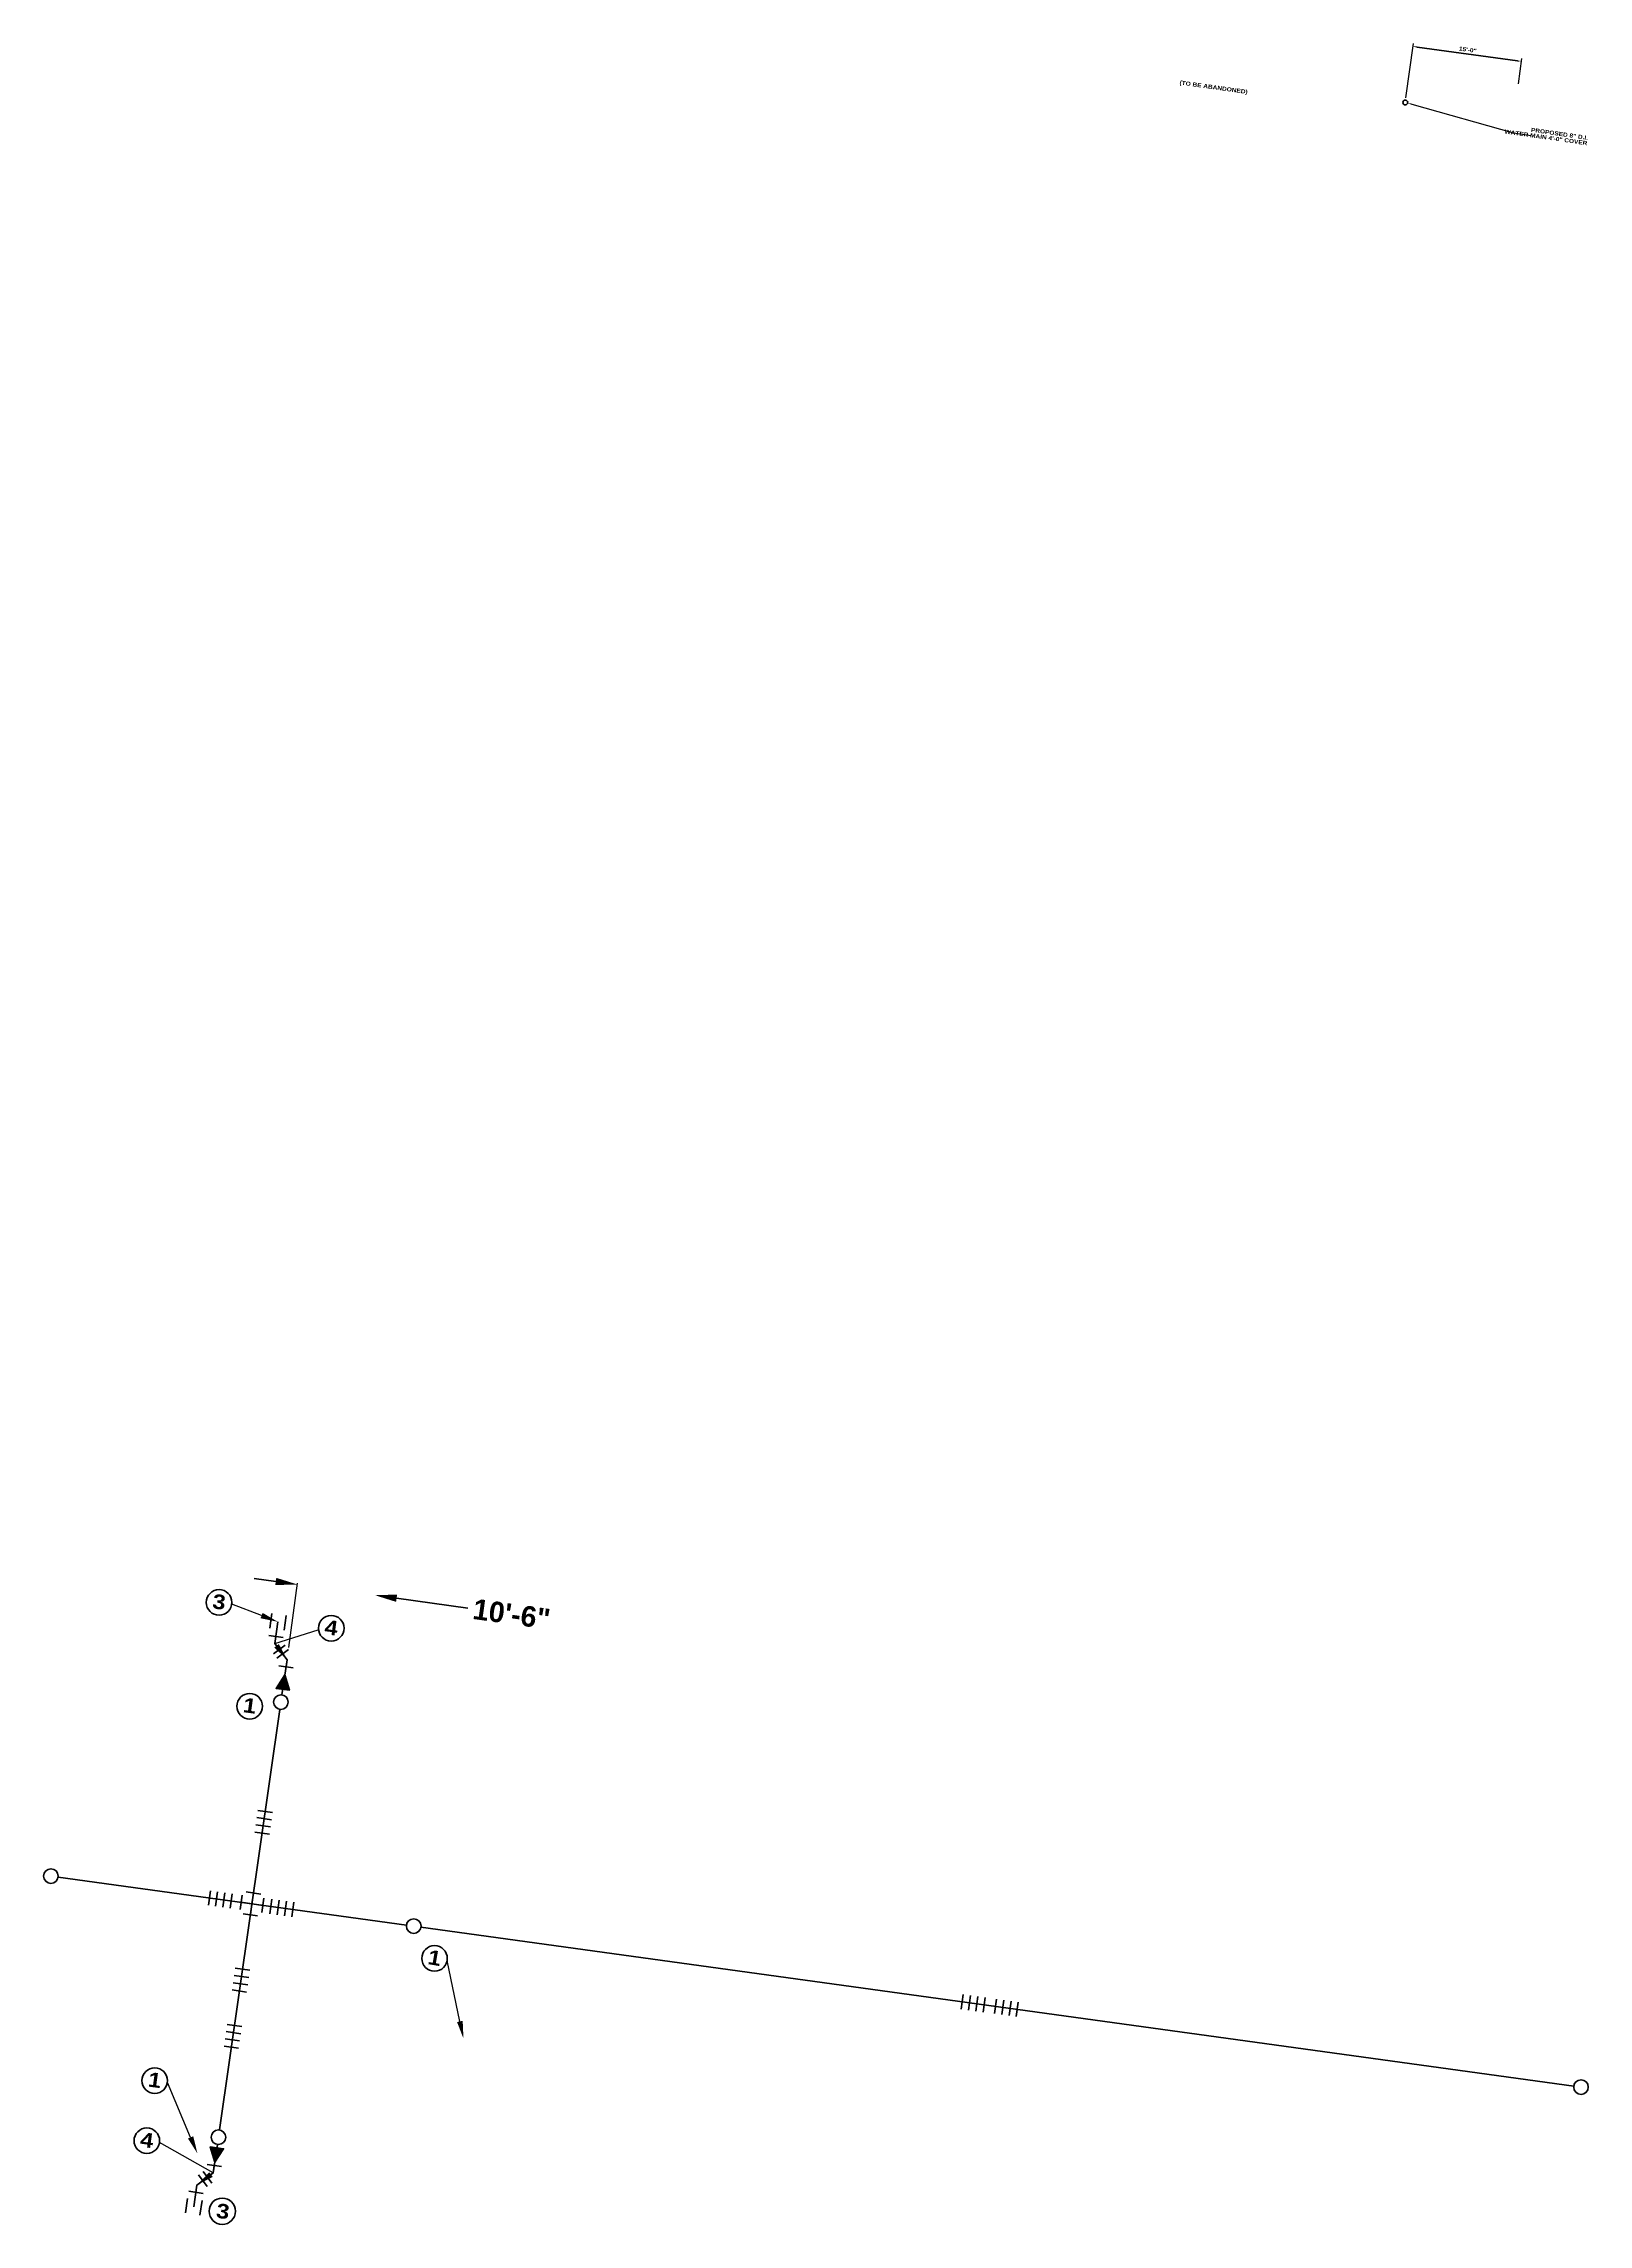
# Model space of a CAD drawing. Header units: feet. Extents: x 0 to 2699894, y 0 to 272402.
# Drawn here: x 2699597.5 to 2699808.9, y 264422.6 to 264721.1 of the extents above; entities that cross this region are included whole.
import ezdxf
from ezdxf import colors
from ezdxf.entities.mleader import LeaderData, LeaderLine
from ezdxf.enums import TextEntityAlignment as Align
from ezdxf.math import Vec2, Vec3

# ---------------------------------------------------------------- set-up
doc = ezdxf.new("R2010")
doc.units = ezdxf.units.FT
doc.header["$MEASUREMENT"] = 0
for name, color, linetype, lineweight in [('C-NOTES-WATER', 255, 'Continuous', 30), ('C-WATR-FITT', 5, 'Continuous', 40), ('C-WATR-PIPE', 5, 'Continuous', 70), ('C-WATR-TEXT', 7, 'Continuous', 40), ('C-WATR-VALV', 5, 'Continuous', 70)]:
    doc.layers.add(name, color=color, linetype=linetype, lineweight=lineweight)
doc.styles.add('PROPOSED PLAN', font='arialbd.ttf', dxfattribs={"height": 2.8})
doc.styles.add('PWD Proposed', font='ariblk.ttf')
doc.styles.add('PWD-Prop', font='ariblk.ttf', dxfattribs={"height": 0.14})
doc.styles.get("Standard").update_dxf_attribs({"font": 'simplex.shx'})
doc.styles.add('Standard_SL', font='romans.shx', dxfattribs={"oblique": 20})
doc.dimstyles.new('PWD Proposed', dxfattribs={"dimtxt": 2.8, "dimasz": 3, "dimexe": 0.18, "dimexo": 0.0625, "dimgap": 1, "dimtad": 0, "dimdec": 0, "dimlfac": 12, "dimzin": 1, "dimdsep": 46, "dimlunit": 4, "dimtxsty": 'PROPOSED PLAN', "dimcen": 0, "dimse1": 1, "dimse2": 1, "dimclrd": 256, "dimclrt": 3, "dimadec": 1, "dimazin": 0, "dimtfac": 1, "dimtdec": 0, "dimtofl": 0, "dimtmove": 0, "dimatfit": 1, "dimfxl": 0.18, "dimfrac": 2, "dimtolj": 1, "dimtzin": 0, "dimlwd": -1, "dimarcsym": 0})
doc.dimstyles.new('Section - Existing', dxfattribs={"dimtxt": 0.12, "dimasz": 0.12, "dimexe": 0.1, "dimexo": 0.08, "dimgap": 0.015, "dimtad": 1, "dimdec": 0, "dimlfac": 12, "dimzin": 7, "dimdsep": 46, "dimlunit": 4, "dimtxsty": 'Standard_SL', "dimcen": 0.09, "dimclrd": 256, "dimclre": 256, "dimclrt": 256, "dimaunit": 1, "dimadec": 0, "dimazin": 0, "dimtfac": 1.5, "dimtdec": 0, "dimtix": 1, "dimtofl": 0, "dimtmove": 2, "dimatfit": 3, "dimfxl": 1, "dimtolj": 1, "dimtzin": 7, "dimlwd": -1, "dimarcsym": 0})

# ---------------------------------------------------------------- blocks, each defined once
blk = doc.blocks.new('45 BEND')
for p, q in [((35232.1, -19682.92), (35230.69, -19681.51)), ((35233.1, -19682.51), (35233.1, -19680.51))]:
    blk.add_line(p, q)
at = {"flags": 128}
blk.add_lwpolyline([(35231.39, -19682.21), (35232.1, -19681.51), (35233.1, -19681.51)], dxfattribs=at)
blk = doc.blocks.new('SLEEVE')
for p, q in [((35233.13, -19720.95), (35231.13, -19720.95)), ((35233.13, -19722.95), (35231.13, -19722.95))]:
    blk.add_line(p, q)
blk = doc.blocks.new('REDUCER')
at = {"lineweight": 50}
h = blk.add_hatch(color=256, dxfattribs=at)
h.dxf.hatch_style = 1
h.paths.add_polyline_path([(35233.24, -19713.93), (35231.24, -19714.85), (35231.24, -19713.02)])
at = {"lineweight": 50, "flags": 128}
blk.add_lwpolyline([(35233.24, -19713.93), (35231.24, -19714.85), (35231.24, -19713.02)], close=True, dxfattribs=at)
blk = doc.blocks.new('*D134')
at = {"layer": 'C-WATR-TEXT', "linetype": 'Continuous', "transparency": 16777216}
for p, q in [((2699629.28, 264510.6), (2699626.31, 264511.01)), ((2699645.82, 264508.3), (2699655.56, 264506.95))]:
    blk.add_line(p, q, dxfattribs=at)
at = {"layer": 'C-WATR-TEXT', "color": 0, "lineweight": -2, "transparency": 16777216}
blk.add_line((2699631.05, 264501.57), (2699632.27, 264510.36), dxfattribs=at)
at = {"layer": 'C-WATR-TEXT', "transparency": 16777216}
for points in [[(2699629.35, 264511.09), (2699629.21, 264510.1), (2699632.25, 264510.18)], [(2699645.89, 264508.8), (2699645.75, 264507.8), (2699642.85, 264508.71)]]:
    blk.add_solid(points, dxfattribs=at)
at = {"layer": 'C-WATR-TEXT', "color": 3, "transparency": 16777216, "insert": (2699661.56, 264506.12), "char_height": 2.8, "attachment_point": 5, "rotation": 352.096, "style": 'PROPOSED PLAN'}
blk.add_mtext('\\A1;10\'-6"', dxfattribs=at)
blk = doc.blocks.new('CROSS')
for p, q in [((35230.33, -19656.08), (35230.33, -19658.08)), ((35230.33, -19656.08), (35230.33, -19658.08)), ((35232.83, -19655.58), (35230.83, -19655.58)), ((35231.83, -19657.08), (35231.83, -19655.58)), ((35233.33, -19656.08), (35233.33, -19658.08)), ((35233.33, -19658.08), (35233.33, -19656.08)), ((35230.33, -19657.08), (35233.33, -19657.08)), ((35233.33, -19657.08), (35230.33, -19657.08)), ((35230.83, -19658.58), (35232.83, -19658.58)), ((35231.83, -19657.08), (35231.83, -19658.58))]:
    blk.add_line(p, q)
blk = doc.blocks.new('Vertical Bends')
for p, q in [((0, 1), (0, -1)), ((1, 1), (1, -1)), ((2, 1), (2, -1)), ((3, 1), (3, -1))]:
    blk.add_line(p, q)
blk = doc.blocks.new('*D121')
at = {"layer": 'C-WATR-TEXT', "lineweight": -2, "transparency": 16777216}
for p, q in [((2699783.96, 264713.66), (2699784.98, 264721.06)), ((2699799.37, 264715.58), (2699799.84, 264719.02))]:
    blk.add_line(p, q, dxfattribs=at)
at = {"layer": 'C-WATR-TEXT', "transparency": 16777216}
blk.add_line((2699785.48, 264720.59), (2699799.23, 264718.7), dxfattribs=at)
for points in [[(2699785.47, 264720.5), (2699785.49, 264720.68), (2699784.93, 264720.67)], [(2699799.22, 264718.61), (2699799.24, 264718.79), (2699799.79, 264718.62)]]:
    blk.add_solid(points, dxfattribs=at)
at = {"layer": 'C-WATR-TEXT', "transparency": 16777216, "insert": (2699792.43, 264720.23), "char_height": 0.56, "attachment_point": 5, "rotation": 352.1705, "style": 'PWD Proposed'}
blk.add_mtext('\\A1;15\'-0"', dxfattribs=at)
blk = doc.blocks.new('_TagCircle - Imperial')
at = {"color": 0, "linetype": 'ByBlock', "lineweight": 50, "transparency": 16777216}
blk.add_circle((0, 0.87), 1.75, dxfattribs=at)
at = {"color": 0, "transparency": 16777216, "style": 'PWD-Prop'}
blk.add_attdef('TAGNUMBER', text='', height=2, dxfattribs=at).set_placement((0, -0.05), align=Align.CENTER)

msp = doc.modelspace()

# ---------------------------------------------------------------- linework, layer by layer
at = {"layer": 'C-NOTES-WATER', "lineweight": 50}
msp.add_circle((2699621.959, 264424.403, 125.16), 1.8, dxfattribs=at)
at = {"layer": 'C-WATR-PIPE', "linetype": 'Continuous', "ltscale": 100, "transparency": 33554687, "flags": 128}
for points in [[(2699629.169, 264502.09), (2699629.579, 264505.062)], [(2699630.821, 264499.888), (2699629.169, 264502.09)], [(2699630.821, 264499.888), (2699630.129, 264495.065)], [(2699629.844, 264493.086), (2699621.574, 264435.526)], [(2699647.172, 264463.555), (2699599.498, 264470.13)], [(2699806.937, 264441.524), (2699649.153, 264463.282)], [(2699621.289, 264433.546), (2699620.73, 264429.654)], [(2699618.498, 264427.979), (2699620.73, 264429.654)], [(2699618.498, 264427.979), (2699618.062, 264425.011)]]:
    msp.add_lwpolyline(points, dxfattribs=at)
at = {"layer": 'C-WATR-PIPE'}
msp.add_circle((2699783.873, 264713.012, -115.716), 0.333, dxfattribs=at)
at = {"layer": 'C-WATR-VALV'}
for centre in [(2699629.987, 264494.076, -115.716), (2699598.507, 264470.266, -115.716), (2699648.162, 264463.419, -115.716), (2699807.927, 264441.387, -115.716), (2699621.431, 264434.536, -115.716)]:
    msp.add_circle(centre, 1, dxfattribs=at)

# ---------------------------------------------------------------- block references
at = {"layer": 'C-WATR-FITT'}
for name, p, xscale, rotation in [('45 BEND', (2662733.53, 280853.678, -115.716), -1, 126.9090174840224), ('45 BEND', (2736526.461, 248148.301, -115.716), -1, 306.9090174840224), ('REDUCER', (2714132.748, 226818.821, -115.716), -0.9999999999999982, 261.8229919085539), ('REDUCER', (2685118.714, 302110.095, -115.716), -1, 81.82299191990157), ('45 BEND', (2685091.66, 302079.454, -115.716), -0.9999999999999987, 81.90901746583748), ('45 BEND', (2714147.568, 226778.179, -115.716), -1, 261.9090174658376)]:
    msp.add_blockref(name, p, dxfattribs=dict(at, xscale=xscale, rotation=rotation))
for name, p, rotation in [('SLEEVE', (2675279.557, 232297.378, -115.716), 82.14844202758921), ('Vertical Bends', (2699627.837, 264479.115, -115.716), 261.8919252937743), ('Vertical Bends', (2699623.171, 264466.865, -115.716), 172.1484430125612), ('CROSS', (2667518.829, 288896.177, -115.716), 351.8919243303328), ('Vertical Bends', (2699631.598, 264465.703, -115.716), 172.1484430125612), ('Vertical Bends', (2699624.73, 264457.515, -115.716), 261.8919252937743), ('Vertical Bends', (2699726.217, 264452.655), 172.1484430125612), ('Vertical Bends', (2699730.766, 264452.028), 172.1484430125612), ('Vertical Bends', (2699623.629, 264449.828, -115.716), 261.8919252937743), ('SLEEVE', (2674953.854, 232457.289, -115.716), 81.58743454032448)]:
    msp.add_blockref(name, p, dxfattribs=dict(at, rotation=rotation))

# ---------------------------------------------------------------- texts
at = {"layer": 'C-NOTES-WATER', "style": 'PWD Proposed'}
msp.add_text('3', height=2, rotation=352, dxfattribs=at).set_placement((2699622.054, 264424.403, 125.16), align=Align.MIDDLE_CENTER)
at = {"layer": 'C-WATR-TEXT', "insert": (2699762.338, 264714.719), "char_height": 0.56, "width": 10.77739, "attachment_point": 3, "rotation": 352, "line_spacing_factor": 0.8, "style": 'PWD-Prop'}
msp.add_mtext('(TO BE ABANDONED)', dxfattribs=at)

# ---------------------------------------------------------------- dimensions: what is measured, and where the dimension line sits
at = {"layer": 'C-WATR-TEXT'}
dim = msp.add_linear_dim(base=(2699799.786, 264718.622, -115.716), p1=(2699783.919, 264713.342, -115.716), p2=(2699799.324, 264715.261, -115.716), angle=352.17054, dimstyle='Section - Existing', override={"dimscale": 4, "dimtxt": 0.14, "dimasz": 0.14, "dimtxsty": 'PWD Proposed'}, dxfattribs=at)
dim.commit()
dim.dimension.update_dxf_attribs({"geometry": '*D121', "text_midpoint": (2699792.43, 264720.228, -115.716), "dimtype": 128})
dim = msp.add_linear_dim(base=(2699632.25, 264510.184, -115.716), p1=(2699641.38, 264498.116, -115.716), p2=(2699630.779, 264499.587, -115.716), angle=172.09604, text='10\'-6"', dimstyle='PWD Proposed', override={"dimexo": 2, "dimse2": 0}, dxfattribs=at)
dim.commit()
dim.dimension.update_dxf_attribs({"geometry": '*D134', "text_midpoint": (2699661.56, 264506.115, -115.716), "dimtype": 129})

# ---------------------------------------------------------------- leaders
at = {"layer": 'C-NOTES-WATER', "linetype": 'Continuous'}
ml = msp.add_multileader_block('Standard', dxfattribs=at)
ml.set_content('_TagCircle - Imperial', color=256)
ml.set_attribute('TAGNUMBER', '3', width=0)
ml.set_leader_properties()
ml.build(insert=Vec2(0, 0))
ml.multileader.update_dxf_attribs({"text_right_attachment_type": 6, "dogleg_length": 0, "arrow_head_size": 2.4})
ctx = ml.context
ctx.base_point, ctx.char_height, ctx.arrow_head_size, ctx.landing_gap_size, ctx.plane_origin, ctx.plane_x_axis, ctx.plane_y_axis = Vec3(2699619.756, 264507.508, 0), 0.18, 2.4, 0.09, Vec3(2699618.888, 264505.848, 0), Vec3(0.9923152, -0.1237362, -0.0000001), Vec3(0.1237362, 0.9923152, 0)
ctx.right_attachment = 6
notes = []
notes.append((ctx, [(1, (1, 1, 0), (2699623.256, 264507.508, 0), (-1, 0), 0, [(0, [(2699629.579, 264505.062, 0)], 0, [])])]))
ctx.block.insert, ctx.block.rotation, ctx.block.extrusion = Vec3(2699621.416, 264506.861, 0), 6.1591312, Vec3(0.0000001, 0, 1)
ml = msp.add_multileader_block('Standard', dxfattribs=at)
ml.set_content('_TagCircle - Imperial', color=256)
ml.set_attribute('TAGNUMBER', '4', width=0)
ml.set_leader_properties()
ml.build(insert=Vec2(0, 0))
ml.multileader.update_dxf_attribs({"text_right_attachment_type": 6, "dogleg_length": 0, "arrow_head_size": 2.4})
ctx = ml.context
ctx.base_point, ctx.char_height, ctx.arrow_head_size, ctx.landing_gap_size, ctx.plane_origin, ctx.plane_x_axis, ctx.plane_y_axis = Vec3(2699635.103, 264503.956, 125.16), 0.18, 2.4, 0.09, Vec3(2699634.217, 264502.347, 125.16), Vec3(0.9908428, -0.1350209, -0.0000002), Vec3(0.1350209, 0.9908428, 0)
ctx.right_attachment = 6
notes.append((ctx, [(0, (1, 1, 0), (2699635.103, 264503.956, 125.16), (0.9908428, -0.1350209, -0.0000002), 0, [(1, [(2699630.835, 264499.87, 125.16), (2699629.169, 264502.09, 125.16)], 0, [])])]))
ctx.block.insert, ctx.block.rotation, ctx.block.extrusion = Vec3(2699636.756, 264503.33, 125.16), 6.1477508, Vec3(0.0000002, 0, 1)
ml = msp.add_multileader_block('Standard', dxfattribs=at)
ml.set_content('_TagCircle - Imperial', color=256)
ml.set_attribute('TAGNUMBER', '1', width=0)
ml.set_leader_properties()
ml.build(insert=Vec2(0, 0))
ml.multileader.update_dxf_attribs({"text_right_attachment_type": 6, "dogleg_length": 0, "arrow_head_size": 2.4})
ctx = ml.context
ctx.base_point, ctx.char_height, ctx.arrow_head_size, ctx.landing_gap_size, ctx.plane_origin, ctx.plane_x_axis, ctx.plane_y_axis = Vec3(2699623.944, 264493.278, 0), 0.18, 2.4, 0.09, Vec3(2699623.057, 264491.67, 0), Vec3(0.9908124, -0.1352434, -0.0000002), Vec3(0.1352434, 0.9908124, 0)
ctx.right_attachment = 6
notes.append((ctx, [(0, (0, 0, 0), (0, 0), (1, 0), 1, [])]))
ctx.block.insert, ctx.block.rotation, ctx.block.extrusion = Vec3(2699625.597, 264492.653, 0), 6.1475262, Vec3(0.0000002, 0, 1)
ml = msp.add_multileader_block('Standard', dxfattribs=at)
ml.set_content('_TagCircle - Imperial', color=256)
ml.set_attribute('TAGNUMBER', '1', width=0)
ml.set_leader_properties()
ml.build(insert=Vec2(0, 0))
ml.multileader.update_dxf_attribs({"text_right_attachment_type": 6, "dogleg_length": 0, "arrow_head_size": 2.4})
ctx = ml.context
ctx.base_point, ctx.char_height, ctx.arrow_head_size, ctx.landing_gap_size, ctx.plane_origin, ctx.plane_x_axis, ctx.plane_y_axis = Vec3(2699649.232, 264458.712, 0), 0.18, 2.4, 0.09, Vec3(2699648.296, 264457.246, 0), Vec3(0.9859298, -0.1671598, -0.0000012), Vec3(0.1671598, 0.9859298, -0.0000231)
ctx.right_attachment = 6
notes.append((ctx, [(1, (1, 1, 0), (2699652.732, 264458.712, 0), (-1, 0), 0, [(0, [(2699654.972, 264448.03, 0)], 0, [])])]))
ctx.block.insert, ctx.block.rotation, ctx.block.extrusion = Vec3(2699650.866, 264458.146, 0), 6.1152371, Vec3(0.0000051, 0.0000226, 1)
ml = msp.add_multileader_block('Standard', dxfattribs=at)
ml.set_content('_TagCircle - Imperial', color=256)
ml.set_attribute('TAGNUMBER', '1', width=0)
ml.set_leader_properties()
ml.build(insert=Vec2(0, 0))
ml.multileader.update_dxf_attribs({"text_right_attachment_type": 6, "dogleg_length": 0, "arrow_head_size": 2.4})
ctx = ml.context
ctx.base_point, ctx.char_height, ctx.arrow_head_size, ctx.landing_gap_size, ctx.plane_origin, ctx.plane_x_axis, ctx.plane_y_axis = Vec3(2699610.942, 264442.037, -131.516), 0.18, 2.4, 0.09, Vec3(2699610.054, 264440.433, -131.516), Vec3(0.9906629, -0.1363341, -0.0000002), Vec3(0.1363341, 0.9906629, 0)
ctx.right_attachment = 6
notes.append((ctx, [(1, (1, 1, 0), (2699614.442, 264442.037, -131.516), (-1, 0), 0, [(0, [(2699618.563, 264432.3, -131.516)], 0, [])])]))
ctx.block.insert, ctx.block.rotation, ctx.block.extrusion = Vec3(2699612.595, 264441.413, -131.516), 6.1464253, Vec3(0.0000002, 0, 1)
ml = msp.add_multileader_block('Standard', dxfattribs=at)
ml.set_content('_TagCircle - Imperial', color=256)
ml.set_attribute('TAGNUMBER', '4', width=0)
ml.set_leader_properties()
ml.build(insert=Vec2(0, 0))
ml.multileader.update_dxf_attribs({"text_right_attachment_type": 6, "dogleg_length": 0, "arrow_head_size": 2.4})
ctx = ml.context
ctx.base_point, ctx.char_height, ctx.arrow_head_size, ctx.landing_gap_size, ctx.plane_origin, ctx.plane_x_axis, ctx.plane_y_axis = Vec3(2699609.863, 264433.822, 0), 0.18, 2.4, 0.09, Vec3(2699608.981, 264432.202, 0), Vec3(0.9911669, -0.1326204, -0.0000002), Vec3(0.1326204, 0.9911669, 0)
ctx.right_attachment = 6
notes.append((ctx, [(1, (1, 1, 0), (2699613.363, 264433.822, 0), (-1, 0), 0, [(1, [(2699618.5, 264427.981, 0), (2699620.73, 264429.654, 0)], 0, [])])]))
ctx.block.insert, ctx.block.rotation, ctx.block.extrusion = Vec3(2699611.518, 264433.191, 0), 6.1501731, Vec3(0.0000002, 0, 1)
at = {"layer": 'C-WATR-TEXT'}
ml = msp.add_multileader_mtext('Standard', dxfattribs=at)
ml.set_content('PROPOSED 8" D.I. ^JWATER MAIN 4\'-0" COVER', color=256, style='PWD-Prop')
ml.set_leader_properties(color=256)
ml.build(insert=Vec2(0, 0))
ml.multileader.update_dxf_attribs({"text_left_attachment_type": 2, "dogleg_length": 0.14, "arrow_head_size": 0.56, "scale": 4})
ctx = ml.context
ctx.base_point, ctx.scale, ctx.char_height, ctx.arrow_head_size, ctx.landing_gap_size, ctx.plane_origin, ctx.plane_x_axis, ctx.plane_y_axis = Vec3(2699801.121, 264708.502, -115.716), 4, 0.56, 0.56, 0.2, Vec3(2699752.333, 264748.176, -115.716), Vec3(0.9899236, -0.1416028), Vec3(0.1416028, 0.9899236)
ctx.left_attachment, ctx.text_align_type = 2, 2
notes.append((ctx, [(0, (1, 1, 0), (2699798.667, 264708.854, -115.716), (0.9899236, -0.1416028), 2.48, [(0, [(2699784.239, 264712.916, -115.716)], 0, [])])]))
ctx.mtext.insert, ctx.mtext.text_direction, ctx.mtext.rotation, ctx.mtext.width, ctx.mtext.alignment, ctx.mtext.line_spacing_factor, ctx.mtext.flow_direction = Vec3(2699808.936, 264708.435, -115.716), Vec3(0.9899236, -0.1416028), 6.1411049, 7.7702, 3, 0.8, 5
for ctx, leaders in notes:
    for number, flags, end, landing, length, lines in leaders:
        leader = LeaderData()
        leader.index, (leader.has_last_leader_line, leader.has_dogleg_vector, leader.attachment_direction) = number, flags
        leader.last_leader_point, leader.dogleg_vector, leader.dogleg_length = Vec3(end), Vec3(landing), length
        for number, points, colour, breaks in lines:
            line = LeaderLine()
            line.index, line.vertices, line.color, line.breaks = number, Vec3.list(points), colors.encode_raw_color(colour), breaks
            leader.lines.append(line)
        ctx.leaders.append(leader)

doc.saveas('drawing.dxf')
